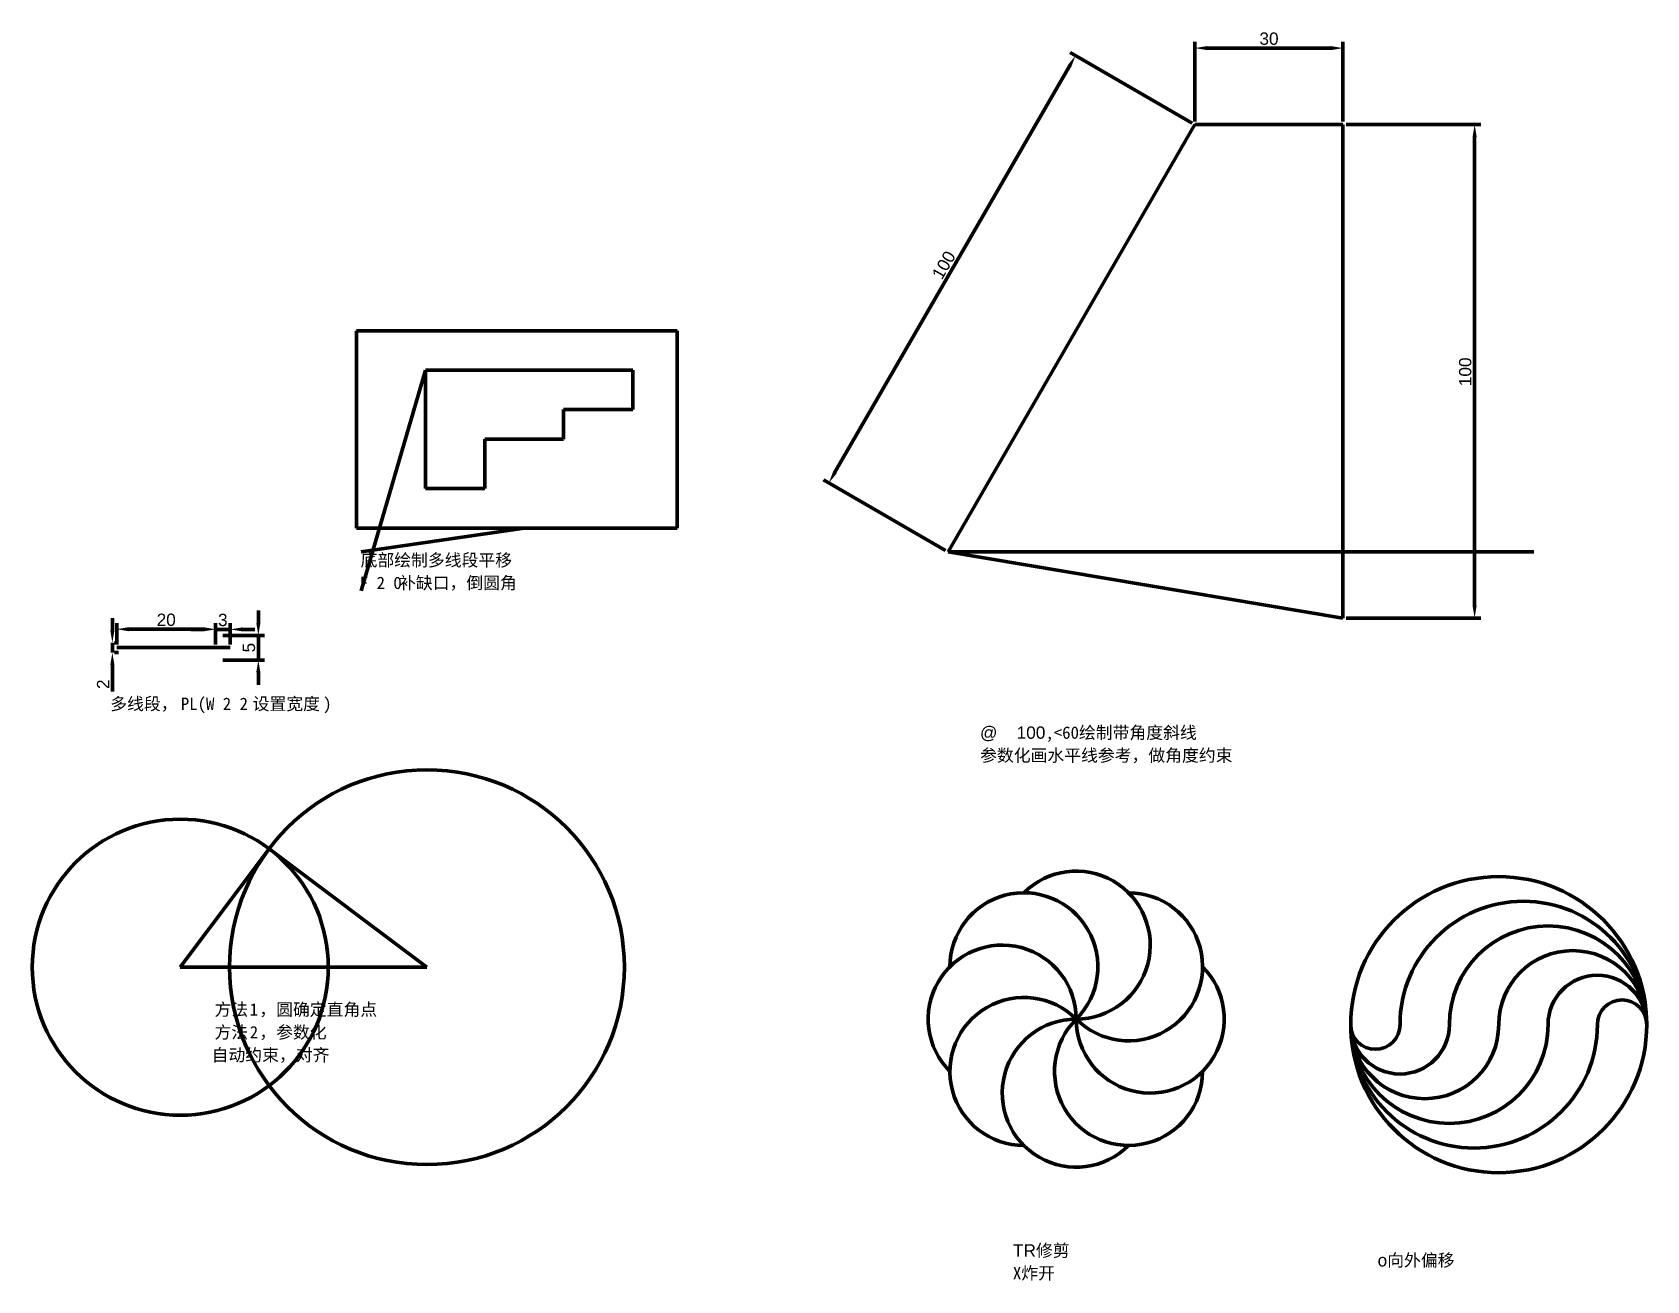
# Model space of a CAD drawing. Header units: millimetres. Extents: x -16 to 1184, y -150 to 308.
# Drawn here: x -16.1 to 311.1, y -97.2 to 155.8 of the extents above; entities that cross this region are included whole.
import ezdxf

# ---------------------------------------------------------------- set-up
doc = ezdxf.new("R2010")
doc.units = ezdxf.units.MM
doc.layers.get('0').update_dxf_attribs({"lineweight": 140})
doc.styles.add('MtXpl_', font='')
doc.styles.get("Standard").update_dxf_attribs({"font": 'arial.ttf'})
doc.styles.get('MtXpl_').set_extended_font_data('SimSun')

msp = doc.modelspace()

# ---------------------------------------------------------------- texts
for s, p in [('30', (232.641, 153.309)), ('20', (9.127, 35.538)), ('3', (21.571, 35.507)), ('@    100', (176.009, 12.674)), ('TR', (182.692, -92.286)), ('o', (256.603, -94.26))]:
    msp.add_text(s, height=2.5).set_placement(p)
for s, rotation, p in [('100', 60, (168.281, 105.531)), ('100', 90, (275.594, 84.12)), ('5', 90, (29.072, 30.159)), ('2', 90, (-0.473, 22.752))]:
    msp.add_text(s, height=2.5, rotation=rotation).set_placement(p)
at = {"lineweight": 211, "style": 'MtXpl_'}
for s, p in [('底部绘制多线段平移', (50.467, 47.632)), ('补缺口，倒圆角', (58.265, 43.019)), ('F 2 0', (50.306, 43.019))]:
    msp.add_text(s, height=2.5, dxfattribs=at).set_placement(p)
at = {"style": 'MtXpl_'}
for s, p in [('多线段，', (-0.271, 18.51)), ('PL(W 2 2', (14.031, 18.51)), ('设置宽度', (28.587, 18.51)), (')', (42.889, 18.51)), (',<60绘制带角度斜线', (189.263, 12.674)), ('参数化画水平线参考，做角度约束', (176.031, 8.06)), ('方法', (20.847, -43.438)), ('1', (27.998, -43.438)), ('，圆确定直角点', (29.941, -43.438)), ('方法', (20.847, -48.052)), ('2', (27.998, -48.052)), ('，参数化', (29.941, -48.052)), ('自动约束，对齐', (20.275, -52.665)), ('修剪', (187.347, -92.286)), ('向外偏移', (258.546, -94.26)), ('X炸开', (182.676, -96.872))]:
    msp.add_text(s, height=2.5, dxfattribs=at).set_placement(p)

# ---------------------------------------------------------------- linework, layer by layer
for p, q in [((219.573, 137.765), (219.573, 153.89)), ((249.573, 137.765), (249.573, 153.89)), ((219.032, 137.453), (194.287, 151.739)), ((222.073, 152.64), (247.073, 152.64)), ((146.62, 66.677), (194.12, 148.949)), ((169.573, 50.538), (219.573, 137.14)), ((219.573, 137.14), (249.573, 137.14)), ((249.573, 137.14), (249.573, 37.14)), ((250.198, 137.14), (277.512, 137.14)), ((276.262, 134.64), (276.262, 39.64)), ((169.032, 50.85), (144.287, 65.137)), ((249.573, 37.14), (169.573, 50.538)), ((169.573, 50.538), (288.241, 50.538)), ((0.152, 34.635), (0.152, 37.135)), ((1.037, 31.782), (1.037, 36.12)), ((21.037, 31.782), (21.037, 36.12)), ((21.037, 31.782), (21.037, 36.088)), ((24.037, 31.782), (24.037, 36.088)), ((29.74, 36.133), (29.74, 38.633)), ((250.198, 37.14), (277.512, 37.14)), ((3.537, 34.87), (18.537, 34.87)), ((18.537, 34.838), (16.037, 34.838)), ((21.037, 34.838), (24.037, 34.838)), ((22.511, 33.633), (30.99, 33.633)), ((26.537, 34.838), (29.037, 34.838)), ((29.74, 33.633), (29.74, 28.633)), ((0.152, 32.135), (0.152, 30.135)), ((0.614, 32.135), (1.402, 32.135)), ((0.614, 30.135), (1.402, 30.135)), ((1.037, 31.157), (21.037, 31.157)), ((21.037, 31.157), (24.037, 31.157)), ((0.152, 27.635), (0.152, 22.229)), ((22.511, 28.633), (30.99, 28.633)), ((29.74, 26.133), (29.74, 23.633)), ((13.924, -33.617), (31.924, -9.617)), ((31.924, -9.617), (63.924, -33.617)), ((13.924, -33.617), (63.924, -33.617))]:
    msp.add_line(p, q)
at = {"lineweight": 211}
for p, q in [((114.625, 95.371), (49.625, 95.371)), ((49.625, 95.371), (49.625, 55.371)), ((114.625, 55.371), (114.625, 95.371)), ((63.625, 87.371), (50.593, 42.642)), ((105.625, 87.371), (63.625, 87.371)), ((63.625, 63.371), (63.625, 87.371)), ((105.625, 79.371), (105.625, 87.371)), ((105.625, 79.371), (105.625, 87.371)), ((91.625, 73.371), (91.625, 79.371)), ((91.625, 79.371), (105.625, 79.371)), ((75.625, 63.371), (75.625, 73.371)), ((75.625, 73.371), (91.625, 73.371)), ((63.625, 63.371), (75.625, 63.371)), ((49.625, 55.371), (63.625, 55.371)), ((83.625, 55.371), (50.593, 50.565)), ((63.625, 55.371), (75.625, 55.371)), ((75.625, 55.371), (91.625, 55.371)), ((91.625, 55.371), (105.625, 55.371)), ((105.625, 55.371), (114.625, 55.371))]:
    msp.add_line(p, q, dxfattribs=at)
for centre, radius in [((63.924, -33.617), 40), ((13.924, -33.617), 30)]:
    msp.add_circle(centre, radius)
for centre, radius, start, end in [((195.513, -29.143), 15, 270, 135), ((281.141, -45.267), 30, 0, 180), ((184.906, -33.536), 15, 315, 180), ((206.12, -33.536), 15, 225, 90), ((286.141, -45.267), 25, 0, 180), ((291.141, -45.267), 20, 0, 180), ((180.513, -44.143), 15, 0, 225), ((296.141, -45.267), 15, 0, 180), ((210.513, -44.143), 15, 180, 45), ((301.141, -45.267), 10, 0, 180), ((184.906, -54.749), 15, 45, 270), ((306.141, -45.267), 5, 0, 180), ((195.513, -59.143), 15, 90, 315), ((206.12, -54.749), 15, 135, 0), ((261.141, -45.267), 10, 180, 0), ((266.141, -45.267), 15, 180, 0), ((271.141, -45.267), 20, 180, 360), ((276.141, -45.267), 25, 180, 360), ((281.141, -45.267), 30, 180, 0), ((256.141, -45.267), 5, 180, 0)]:
    msp.add_arc(centre, radius, start, end)
for points in [[(193.759, 149.158), (194.48, 148.741), (195.37, 151.114)], [(222.073, 153.056), (222.073, 152.223), (219.573, 152.64)], [(247.073, 153.056), (247.073, 152.223), (249.573, 152.64)], [(275.845, 134.64), (276.679, 134.64), (276.262, 137.14)], [(146.259, 66.885), (146.98, 66.469), (145.37, 64.512)], [(275.845, 39.64), (276.679, 39.64), (276.262, 37.14)], [(29.323, 36.133), (30.156, 36.133), (29.74, 33.633)], [(-0.265, 34.635), (0.568, 34.635), (0.152, 32.135)], [(3.537, 35.287), (3.537, 34.454), (1.037, 34.87)], [(18.537, 35.287), (18.537, 34.454), (21.037, 34.87)], [(18.537, 35.254), (18.537, 34.421), (21.037, 34.838)], [(26.537, 35.254), (26.537, 34.421), (24.037, 34.838)], [(-0.265, 27.635), (0.568, 27.635), (0.152, 30.135)], [(29.323, 26.133), (30.156, 26.133), (29.74, 28.633)]]:
    msp.add_solid(points)

msp.set_redraw_order([(e.dxf.handle, doc.entitydb.next_handle()) for e in msp.query("TEXT MTEXT ATTDEF DIMENSION ARC_DIMENSION")])  # texts and dimensions are drawn at this point

doc.saveas('drawing.dxf')
